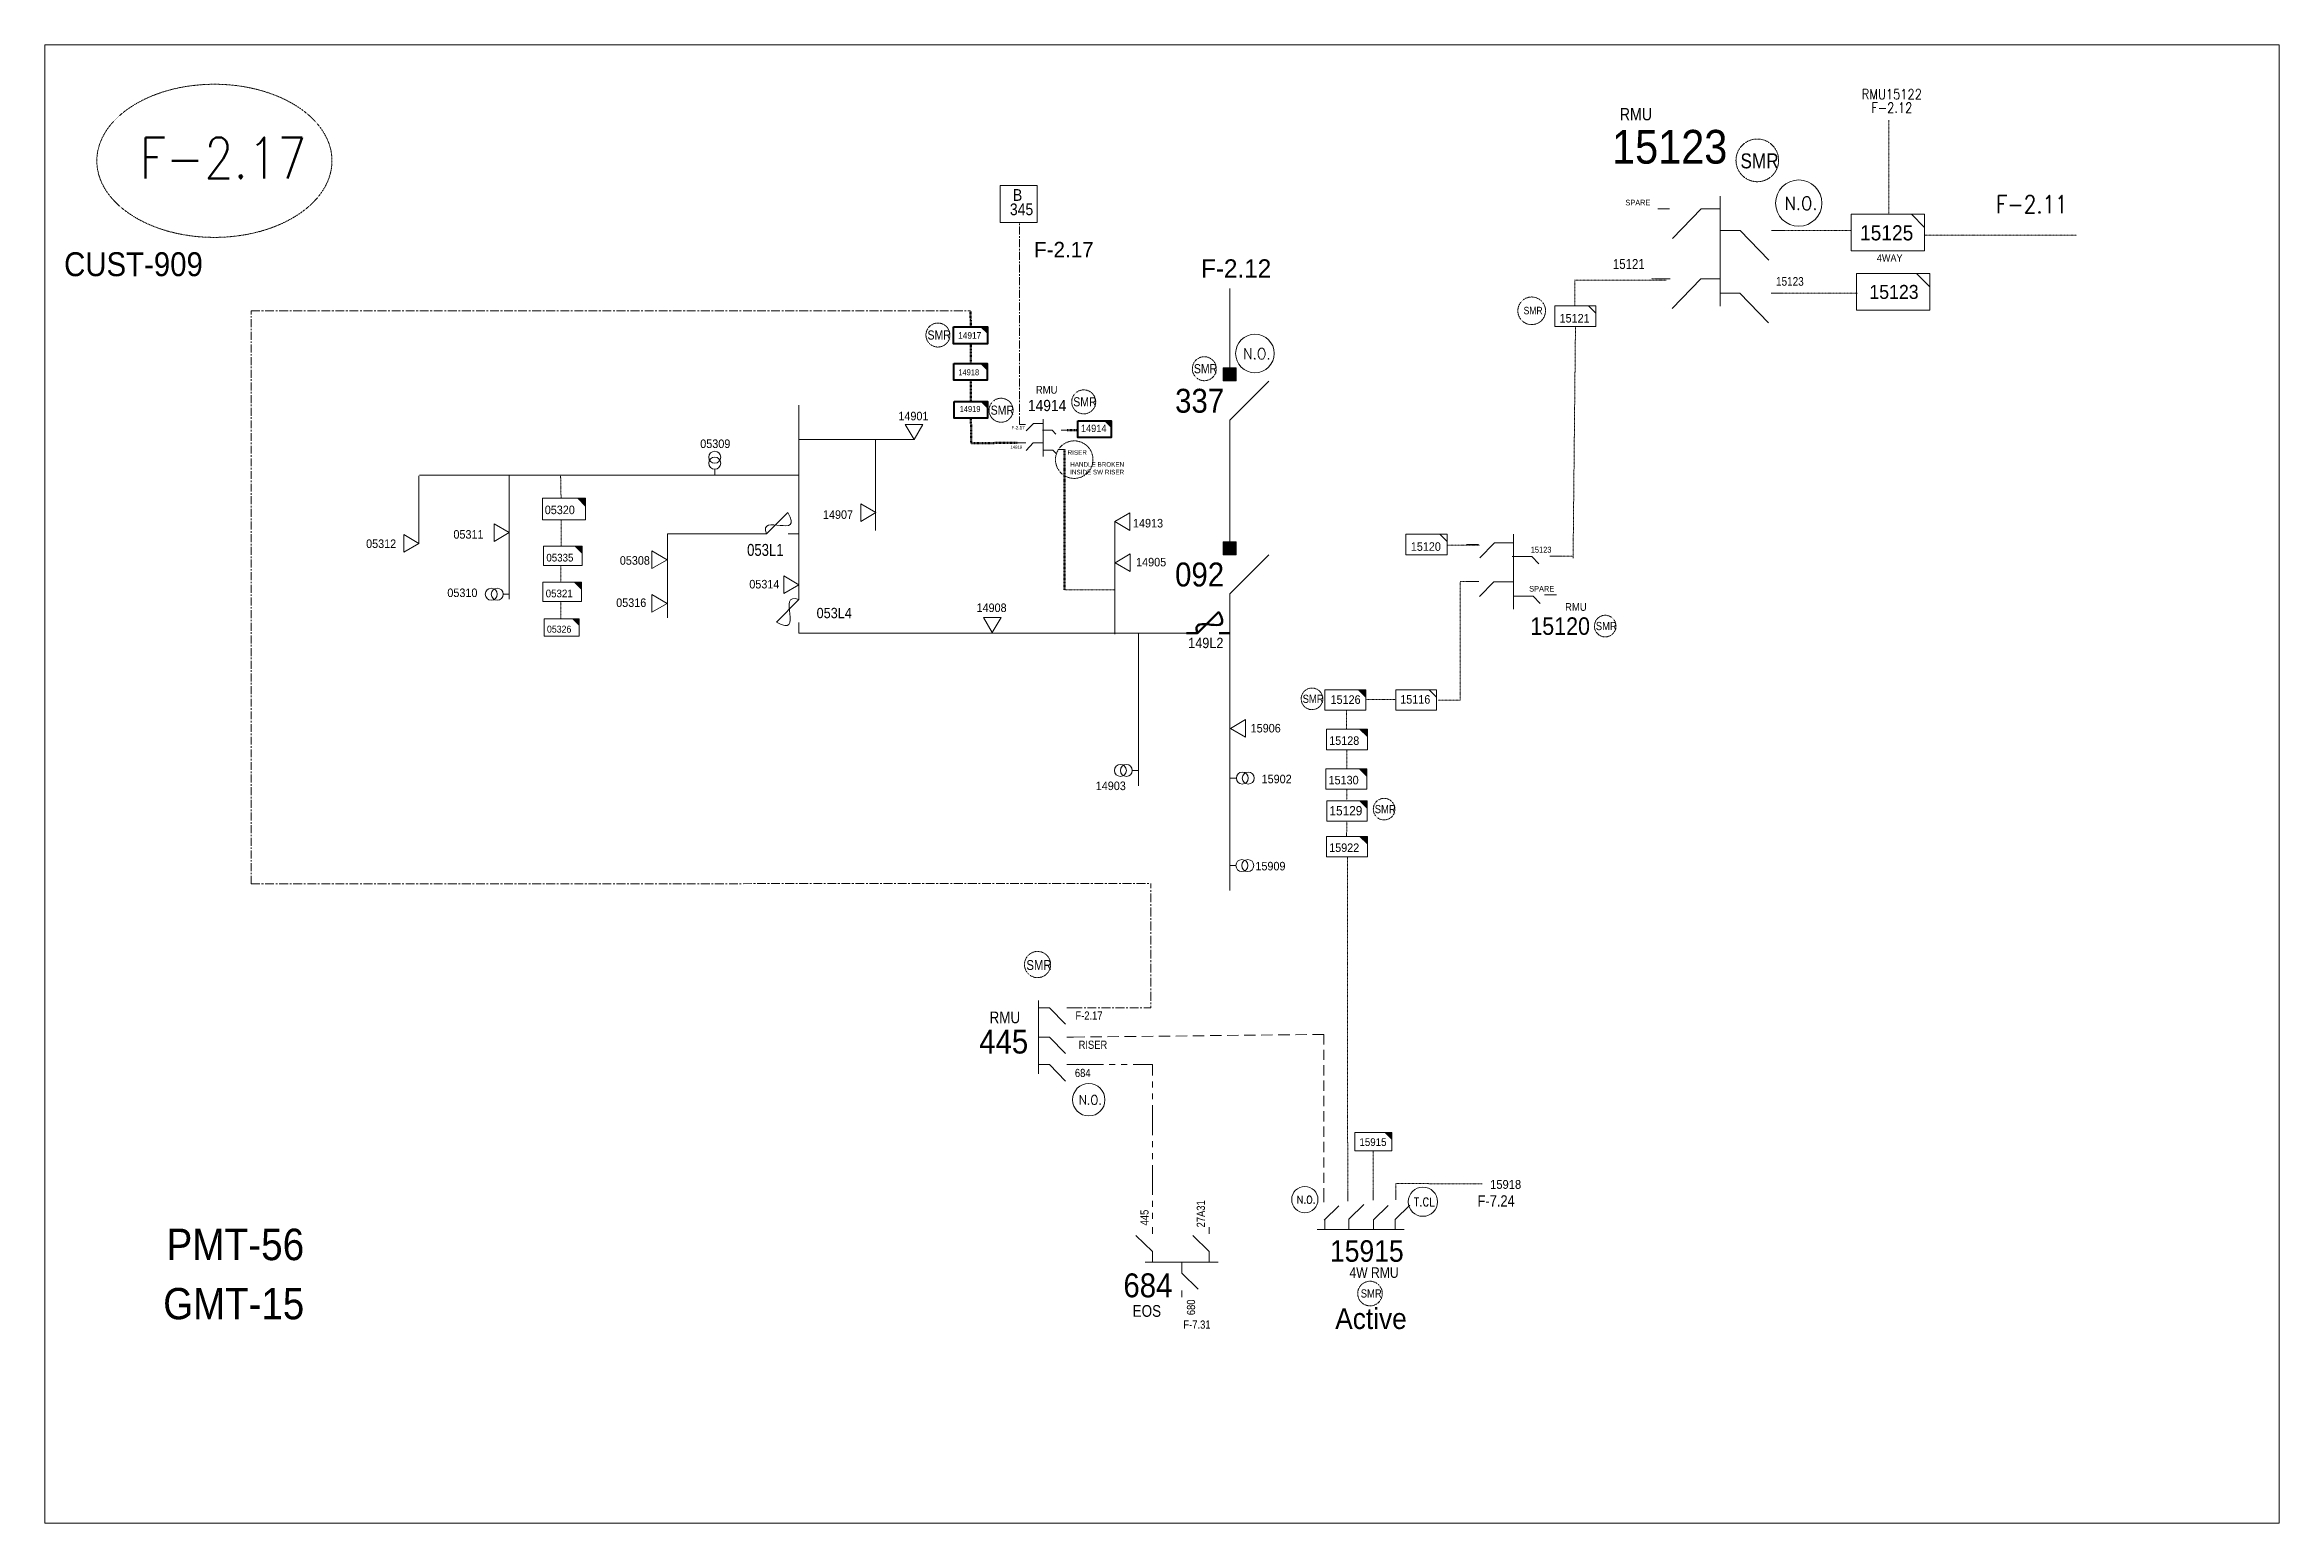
# Model space of a CAD drawing. Header units: metres. Extents: x 65984 to 144644, y -19036 to 23726.
# Drawn here: x 113786 to 114721, y 3798 to 4417 of the extents above; entities that cross this region are included whole.
import ezdxf
from ezdxf.enums import TextEntityAlignment as Align

# ---------------------------------------------------------------- set-up
doc = ezdxf.new("R2010")
doc.units = ezdxf.units.M
doc.header["$MEASUREMENT"] = 0
for name, pattern in [('( Center )', [2, 1.25, -0.25, 0.25, -0.25]), ('( Phantom )', [2.5, 1.25, -0.25, 0.25, -0.25, 0.25, -0.25]), ('DGN Style 3', [0.013877, 0, -0.013877]), ('HIDDEN2', [2381.25, 1587.5, -793.75])]:
    doc.linetypes.add(name, pattern=pattern)
doc.layers.get('0').update_dxf_attribs({"color": 95, "lineweight": 40})
for name, color, linetype, lineweight in [('ABS', 7, 'Continuous', 40), ('ABS NUMBER', 112, 'Continuous', 30), ('d_eos', 111, 'Continuous', 40), ('d_eos no', 121, 'Continuous', 40), ('d_fco', 5, 'Continuous', 40), ('d_fco text', 95, 'Continuous', 40), ('d_oh branch', 94, 'Continuous', 40), ('d_switch', 95, 'Continuous', 40), ('d_tf', 1, 'Continuous', 40), ('d_tf no', 6, 'Continuous', 40), ('d_tf_200', 1, 'Continuous', 40), ('d_ug cable', 95, 'Continuous', 40), ('d_ug main line', 95, 'Continuous', 40), ('d_unit sub', 7, 'Continuous', 40), ('FDR  1  05', 172, 'Continuous', 40), ('fedr no', 95, 'Continuous', 40), ('GRID STATION 01', 7, 'Continuous', 40), ('Level 37', 7, 'Continuous', 0), ('O H MAIN FEEDER', 4, 'Continuous', 100), ('SW N O', 114, 'Continuous', 30)]:
    doc.layers.add(name, color=color, linetype=linetype, lineweight=lineweight)
doc.styles.add('NASKHF', font='naskhf.shx', dxfattribs={"height": 8})
doc.styles.add('Style-Arial', font='arial.ttf')
doc.styles.add('Style-ENGINEERING', font='ENGINEERING.shx')
doc.styles.add('Style-msdefault', font='msdefault.shx')
doc.styles.add('Style-STANDARD', font='STANDARD.shx')

msp = doc.modelspace()

# ---------------------------------------------------------------- texts
at = {"layer": 'ABS NUMBER', "color": 7, "lineweight": 13, "style": 'Style-Arial', "width": 0.88}
for s, p in [('CUST-909', (113794.38, 4329.97)), ('092', (114259.17, 4200.18))]:
    msp.add_text(s, height=10, dxfattribs=at).set_placement(p, align=Align.TOP_LEFT)
at = {"layer": 'ABS NUMBER', "color": 2, "lineweight": 13, "style": 'Style-Arial', "width": 0.88}
for s, height, p in [('RMU', 3.234, (114200.91, 4274.05)), ('337', 10, (114259.17, 4272.85)), ('14914', 4.691, (114197.6, 4268.22)), ('RMU', 3.234, (114422.31, 4183.22)), ('15120', 7.311, (114407.75, 4177.25))]:
    msp.add_text(s, height=height, dxfattribs=at).set_placement(p, align=Align.TOP_LEFT)
at = {"layer": 'd_eos no', "color": 2, "linetype": 'Continuous', "lineweight": 13, "style": 'Style-Arial', "width": 0.88}
for s, height, p in [('15123', 14.107, (114441.96, 4381.15)), ('445', 10, (114177.21, 4004.8)), ('15915', 9.022, (114323.96, 3916.71))]:
    msp.add_text(s, height=height, dxfattribs=at).set_placement(p, align=Align.TOP_LEFT)
at = {"layer": 'd_eos no', "color": 7, "linetype": 'Continuous', "lineweight": 13, "style": 'Style-Arial', "width": 0.88}
for s, height, p in [('PMT-56', 13.183, (113837.21, 3921.55)), ('684', 10, (114237.54, 3902.83))]:
    msp.add_text(s, height=height, dxfattribs=at).set_placement(p, align=Align.TOP_LEFT)
at = {"layer": 'd_eos no', "color": 7, "linetype": 'Continuous', "lineweight": 13, "insert": (113835.85, 3896.73), "char_height": 13.088, "attachment_point": 1, "style": 'NASKHF'}
msp.add_mtext('\\fArial|b0|i0|c178178|p39;\\H1x;\\W0.88;GMT-15\\P', dxfattribs=at)
at = {"layer": 'd_fco text', "color": 171, "linetype": 'Continuous', "lineweight": 13, "style": 'Style-msdefault', "width": 0.82}
msp.add_text('053L1', height=5, rotation=0.03376, dxfattribs=at).set_placement((114080.12, 4207.96), align=Align.TOP_LEFT)
at = {"layer": 'd_fco text', "color": 7, "linetype": 'Continuous', "lineweight": 13, "char_height": 4.3253, "attachment_point": 3, "rotation": 360, "style": 'NASKHF'}
for s, insert in [('\\Fmsdefault;\\H1x;\\W0.916667;053L4', (114123.94, 4181.23)), ('\\Fmsdefault;\\H1x;\\W0.916667;149L2', (114279.38, 4168.71))]:
    msp.add_mtext(s, dxfattribs=dict(at, insert=insert))
at = {"layer": 'd_switch', "color": 1, "linetype": 'Continuous', "lineweight": 30, "ltscale": 1.315416, "style": 'Style-ENGINEERING', "width": 0.857143}
msp.add_text('SMR', height=6.259, rotation=0.00263, dxfattribs=at).set_placement((114495.69, 4371.33), align=Align.TOP_LEFT)
at = {"layer": 'd_switch', "color": 7, "linetype": 'Continuous', "lineweight": 13, "ltscale": 0.538224, "style": 'Style-ENGINEERING', "width": 0.857143}
for p in [(114458.02, 4351.93), (114417.76, 4190.4)]:
    msp.add_text('SPARE', height=2.36, dxfattribs=at).set_placement(p, align=Align.TOP_RIGHT)
at = {"layer": 'd_switch', "color": 2, "linetype": 'Continuous', "lineweight": 13, "style": 'Style-ENGINEERING', "width": 0.857143}
for s, height, p in [('15121', 4.163, (114442.34, 4327.15)), ('F-7.31', 3.43, (114262.63, 3883.14))]:
    msp.add_text(s, height=height, dxfattribs=at).set_placement(p, align=Align.TOP_LEFT)
at = {"layer": 'd_switch', "color": 74, "linetype": 'Continuous', "lineweight": 13, "style": 'Style-ENGINEERING', "width": 0.857143}
msp.add_text('15123', height=3.639, dxfattribs=at).set_placement((114510.55, 4319.6), align=Align.TOP_LEFT)
at = {"layer": 'd_switch', "color": 1, "linetype": 'Continuous', "lineweight": 30, "ltscale": 0.875966, "style": 'Style-ENGINEERING', "width": 0.857143}
msp.add_text('SMR', height=3.122, rotation=0.00263, dxfattribs=at).set_placement((114404.97, 4307.15), align=Align.TOP_LEFT)
at = {"layer": 'd_switch', "color": 1, "linetype": 'Continuous', "lineweight": 30, "ltscale": 0.9, "style": 'Style-ENGINEERING', "width": 0.857143}
for p in [(114155.6, 4297.28), (114267.04, 4283.19), (114182.02, 4265.83), (114216.58, 4269.33)]:
    msp.add_text('SMR', height=3.824, rotation=0.00263, dxfattribs=at).set_placement(p, align=Align.TOP_LEFT)
at = {"layer": 'd_switch', "color": 7, "linetype": 'Continuous', "lineweight": 13, "ltscale": 0.748911, "style": 'Style-ENGINEERING', "width": 0.857143}
msp.add_text('RISER', height=1.924, dxfattribs=at).set_placement((114214.21, 4247.16), align=Align.TOP_LEFT)
at = {"layer": 'd_switch', "color": 2, "linetype": 'Continuous', "lineweight": 13, "ltscale": 0.859121, "style": 'Style-ENGINEERING', "width": 0.857143}
msp.add_text('15123', height=2.504, dxfattribs=at).set_placement((114407.94, 4206.8), align=Align.TOP_LEFT)
at = {"layer": 'd_switch', "color": 1, "linetype": 'Continuous', "lineweight": 30, "ltscale": 0.81, "style": 'Style-ENGINEERING', "width": 0.857143}
for p in [(114435.18, 4175.34), (114312.52, 4144.9), (114342.69, 4098.75), (114336.83, 3896.15)]:
    msp.add_text('SMR', height=3.441, rotation=0.00263, dxfattribs=at).set_placement(p, align=Align.TOP_LEFT)
at = {"layer": 'd_switch', "color": 171, "linetype": 'Continuous', "lineweight": 13, "style": 'Style-ENGINEERING', "width": 0.857143}
msp.add_text('F-2.17', height=3.43, rotation=359.99963, dxfattribs=at).set_placement((114217.46, 4012.39), align=Align.TOP_LEFT)
msp.add_text('RISER', height=3.43, dxfattribs=at).set_placement((114230.79, 4000.19), align=Align.TOP_RIGHT)
msp.add_text('684', height=3.43, dxfattribs=at).set_placement((114217.25, 3988.39), align=Align.TOP_LEFT)
at = {"layer": 'd_switch', "color": 2, "linetype": 'Continuous', "lineweight": 13, "style": 'Style-ENGINEERING', "width": 0.857143}
msp.add_text('445', height=3.43, rotation=90, dxfattribs=at).set_placement((114244.62, 3922.91), align=Align.TOP_LEFT)
at = {"layer": 'd_switch', "color": 1, "linetype": 'Continuous', "lineweight": 13, "style": 'Style-ENGINEERING', "width": 0.857143}
for s, p in [('27A31', (114268.21, 3922.06)), ('680', (114264.1, 3885.36))]:
    msp.add_text(s, height=3.43, rotation=90, dxfattribs=at).set_placement(p, align=Align.TOP_LEFT)
at = {"layer": 'd_switch', "color": 55, "linetype": 'Continuous', "lineweight": 13, "ltscale": 0.722791, "style": 'Style-ENGINEERING', "width": 0.857143}
msp.add_text('F-7.24', height=4.699, rotation=359.99963, dxfattribs=at).set_placement((114385.69, 3935.51), align=Align.TOP_LEFT)
at = {"layer": 'd_switch', "color": 1, "linetype": 'Continuous', "lineweight": 13, "ltscale": 0.748911, "insert": (114215.28, 4242.19), "char_height": 1.9243, "attachment_point": 1, "style": 'NASKHF'}
msp.add_mtext('\\FENGINEERING;\\H1x;\\W0.857143;HANDLE BROKEN\\PINSIDE SW RISER', dxfattribs=at)
at = {"layer": 'd_switch', "color": 1, "linetype": 'Continuous', "lineweight": 30, "ltscale": 0.9, "insert": (114196.95, 4033.9), "char_height": 4.142, "attachment_point": 1, "rotation": 0.00263, "style": 'NASKHF'}
msp.add_mtext('\\FENGINEERING;\\H1x;\\W0.857143;SMR', dxfattribs=at)
at = {"layer": 'd_tf no', "color": 9, "linetype": 'DGN Style 3', "lineweight": 13, "style": 'Style-msdefault', "width": 0.945946}
for s, height, p in [('15125', 6.336, (114545.7, 4341.28)), ('4WAY', 2.997, (114552.75, 4329.07))]:
    msp.add_text(s, height=height, dxfattribs=at).set_placement(p, align=Align.TOP_LEFT)
at = {"layer": 'd_tf no', "color": 171, "linetype": 'DGN Style 3', "lineweight": 13, "style": 'Style-msdefault', "width": 0.945946}
for s, height, p in [('15123', 5.853, (114549.62, 4316.31)), ('15120', 3.577, (114357.77, 4208.66)), ('15116', 3.577, (114353.36, 4144.71)), ('15906', 3.577, (114290.78, 4132.68)), ('15128', 3.577, (114323.62, 4127.48)), ('15902', 3.577, (114295.36, 4111.43)), ('15130', 3.577, (114323.37, 4110.96)), ('15922', 3.577, (114323.62, 4082.68)), ('15909', 3.577, (114292.76, 4074.98)), ('15915', 3.219, (114336.28, 3959.37))]:
    msp.add_text(s, height=height, dxfattribs=at).set_placement(p, align=Align.TOP_LEFT)
at = {"layer": 'd_tf no', "color": 2, "linetype": 'DGN Style 3', "lineweight": 13, "style": 'Style-msdefault', "width": 0.945946}
for s, height, p in [('15121', 3.577, (114420.01, 4304.16)), ('15126', 3.577, (114324.19, 4144.64)), ('15129', 3.908, (114323.75, 4098.32))]:
    msp.add_text(s, height=height, dxfattribs=at).set_placement(p, align=Align.TOP_LEFT)
at = {"layer": 'd_tf no', "color": 2, "linetype": 'Continuous', "lineweight": 40, "style": 'Style-msdefault', "width": 0.945946}
for s, height, p in [('14917', 2.749, (114168.41, 4296.55)), ('14919', 2.474, (114169.05, 4265.66)), ('14914', 3.055, (114219.74, 4257.83))]:
    msp.add_text(s, height=height, dxfattribs=at).set_placement(p, align=Align.TOP_LEFT)
at = {"layer": 'd_tf no', "color": 171, "linetype": 'Continuous', "lineweight": 40, "style": 'Style-msdefault', "width": 0.945946}
msp.add_text('14918', height=2.474, dxfattribs=at).set_placement((114168.5, 4280.99), align=Align.TOP_LEFT)
at = {"layer": 'd_tf no', "color": 171, "linetype": 'Continuous', "lineweight": 13, "style": 'Style-msdefault', "width": 0.945946}
msp.add_text('14901', height=3.577, dxfattribs=at).set_placement((114143.4, 4259.68))
for s, height, p in [('05309', 3.577, (114060.52, 4251.67)), ('05320', 3.577, (113995.47, 4224)), ('14907', 3.577, (114111.85, 4222.03)), ('05312', 3.577, (113920.73, 4209.85)), ('05311', 3.577, (113957.26, 4213.75)), ('05335', 3.219, (113996.14, 4203.83)), ('05321', 3.219, (113995.86, 4188.85)), ('14908', 3.577, (114176.1, 4183.05)), ('14903', 3.577, (114225.97, 4108.57))]:
    msp.add_text(s, height=height, dxfattribs=at).set_placement(p, align=Align.TOP_LEFT)
at = {"layer": 'd_tf no', "color": 7, "linetype": 'Continuous', "lineweight": 40, "style": 'Style-msdefault', "width": 0.945946}
msp.add_text('14919', height=1.277, dxfattribs=at).set_placement((114190.29, 4249.11), align=Align.TOP_LEFT)
at = {"layer": 'd_tf no', "color": 171, "linetype": 'Continuous', "lineweight": 13, "style": 'Style-msdefault', "width": 0.945946}
for s, p in [('14913', (114254.13, 4218.43)), ('05308', (114039.45, 4202.84)), ('14905', (114255.44, 4202.15)), ('05310', (113967.3, 4189.32)), ('05314', (114093.62, 4192.92)), ('05316', (114037.94, 4185.18))]:
    msp.add_text(s, height=3.577, dxfattribs=at).set_placement(p, align=Align.TOP_RIGHT)
at = {"layer": 'd_tf no', "color": 7, "linetype": 'DGN Style 3', "lineweight": 13, "style": 'Style-msdefault', "width": 0.945946}
msp.add_text('15918', height=3.7, dxfattribs=at).set_placement((114390.94, 3941.89), align=Align.TOP_LEFT)
at = {"layer": 'd_tf no', "color": 171, "linetype": 'Continuous', "lineweight": 13, "insert": (113996.4, 4173.76), "char_height": 2.8972, "attachment_point": 1, "style": 'NASKHF'}
msp.add_mtext('\\Fmsdefault;\\H1x;\\W0.945946;05326\\P', dxfattribs=at)
at = {"layer": 'd_tf no', "color": 121, "linetype": 'Continuous', "lineweight": 40, "insert": (114326.15, 3888.26), "char_height": 8.6917, "attachment_point": 1, "style": 'NASKHF'}
msp.add_mtext('\\Fmsdefault;\\H1x;\\W0.945946;Active\\P', dxfattribs=at)
at = {"layer": 'fedr no', "color": 6, "linetype": 'Continuous', "lineweight": 13, "style": 'Style-STANDARD', "width": 0.909091}
msp.add_text('F-2.17', height=17.249, dxfattribs=at).set_placement((113860.95, 4369.4), align=Align.MIDDLE_CENTER)
at = {"layer": 'fedr no', "color": 55, "linetype": 'Continuous', "lineweight": 13, "style": 'Style-STANDARD', "width": 0.909091}
msp.add_text('F-2.11', height=7.384, dxfattribs=at).set_placement((114617.59, 4350.04), align=Align.MIDDLE_CENTER)
at = {"layer": 'fedr no', "color": 55, "linetype": 'Continuous', "lineweight": 13, "insert": (114559.03, 4393.27), "char_height": 4.2427, "attachment_point": 5, "line_spacing_factor": 0.8, "style": 'Style-STANDARD'}
msp.add_mtext('\\H1x;\\W0.909091;RMU15122\\PF-2.12', dxfattribs=at)
at = {"layer": 'GRID STATION 01', "color": 171, "linetype": 'Continuous', "lineweight": 13, "style": 'Style-msdefault', "width": 0.888889}
for s, height, p in [('B', 4.91, (114195.23, 4356.39)), ('345', 4.911, (114199.81, 4350.38))]:
    msp.add_text(s, height=height, rotation=359.99932, dxfattribs=at).set_placement(p, align=Align.TOP_RIGHT)
at = {"layer": 'GRID STATION 01', "color": 7, "linetype": 'Continuous', "lineweight": 13, "style": 'Style-msdefault'}
for height, p in [(6.46, (114225.11, 4334.32)), (1.382, (114196.25, 4257.29))]:
    msp.add_text('F-2.17', height=height, rotation=359.99932, dxfattribs=at).set_placement(p, align=Align.TOP_RIGHT)
at = {"layer": 'GRID STATION 01', "color": 55, "linetype": 'Continuous', "lineweight": 13, "style": 'Style-msdefault'}
msp.add_text('F-2.12', height=7.602, rotation=359.99932, dxfattribs=at).set_placement((114299.38, 4327.01), align=Align.TOP_RIGHT)
at = {"layer": 'Level 37', "color": 2, "linetype": 'Continuous', "lineweight": 13, "ltscale": 0.724281, "style": 'Style-msdefault', "width": 0.86}
msp.add_text('RMU', height=5.172, rotation=0.00037, dxfattribs=at).set_placement((114458.72, 4390.33), align=Align.TOP_RIGHT)
at = {"layer": 'Level 37', "color": 2, "linetype": 'Continuous', "lineweight": 13, "style": 'Style-msdefault', "width": 0.86}
for s, height, p in [('RMU', 4.9, (114194.36, 4012.37)), ('4W RMU', 4.41, (114352.68, 3905.37))]:
    msp.add_text(s, height=height, rotation=0.00037, dxfattribs=at).set_placement(p, align=Align.TOP_RIGHT)
at = {"layer": 'Level 37', "color": 7, "linetype": 'Continuous', "lineweight": 13, "style": 'Style-msdefault', "width": 0.86}
msp.add_text('EOS', height=4.9, rotation=0.00037, dxfattribs=at).set_placement((114253.31, 3889.57), align=Align.TOP_RIGHT)

# ---------------------------------------------------------------- blocks, each defined once
blk = doc.blocks.new('TFU_126')
at = {"layer": 'd_tf_200', "color": 171, "linetype": 'Continuous', "lineweight": 13}
blk.add_line((0, 10), (0, 0), dxfattribs=at)
for centre in [(0, 30), (0, 20)]:
    blk.add_circle(centre, 10, dxfattribs=at)
blk = doc.blocks.new('ABS2_1_1')
at = {"color": 0, "linetype": 'ByBlock', "lineweight": -2, "ltscale": 500}
for q in [(-29900, 43500), (0, 0)]:
    blk.add_line((0, 13600), q, dxfattribs=at)
at = {"color": 0, "linetype": 'ByBlock', "lineweight": -2, "ltscale": 500, "flags": 128}
for points in [[(5000, 43600), (-5000, 43600), (-5000, 53600), (5000, 53600)], [(3791, 49653), (3791, 49653), (3791, 49653)]]:
    blk.add_lwpolyline(points, close=True, dxfattribs=at)
at = {"color": 0, "linetype": 'ByBlock', "lineweight": -2, "ltscale": 500}
for points in [[(5000, 43600), (-5000, 43600), (5000, 53600), (-5000, 53600)], [(3791, 49653), (3791, 49653), (3791, 49653)]]:
    blk.add_solid(points, dxfattribs=at)
blk = doc.blocks.new('TF_8')
at = {"color": 0, "linetype": 'ByBlock', "lineweight": -2}
blk.add_line((6.3, 4.95), (9.9, 1.35), dxfattribs=at)
blk.add_3dface([(-10.1, 4.95), (9.9, 4.95), (9.9, -5.05), (-10.1, -5.05)], dxfattribs=at)
blk = doc.blocks.new('exist.us-1000kva')
at = {"color": 0, "linetype": 'ByBlock', "lineweight": -2, "flags": 128}
blk.add_lwpolyline([(40, 12.9), (32.8, 20), (40, 20)], close=True, dxfattribs=at)
at = {"color": 0, "linetype": 'ByBlock', "lineweight": -2, "extrusion": (0, 0, -1)}
blk.add_solid([(-40, 12.9), (-32.8, 20), (-40, 20)], dxfattribs=at)
at = {"color": 0, "linetype": 'ByBlock', "lineweight": -2, "xscale": 2, "yscale": 2}
blk.add_blockref('TF_8', (20.2, 10.1), dxfattribs=at)
blk = doc.blocks.new('FUSE01')
at = {"color": 0, "linetype": 'ByBlock', "lineweight": -2}
blk.add_line((0, -17.15), (0, -22.55), dxfattribs=at)
at = {"color": 0, "linetype": 'ByBlock', "lineweight": -2, "flags": 128}
blk.add_lwpolyline([(0, 0.05), (0, -5.75), (-11.2, -16.95)], dxfattribs=at)
at = {"color": 0, "linetype": 'ByBlock', "lineweight": -2}
blk.add_open_spline([(-11.2, -16.95), (3.4, -25.35), (-11.6, -1.35), (0, -5.75)], degree=3, dxfattribs=at)
blk = doc.blocks.new('TRA1_1063')
at = {"layer": 'd_tf', "color": 171, "linetype": 'Continuous', "lineweight": 13, "ltscale": 0.00031041, "flags": 128}
blk.add_lwpolyline([(10, -17), (0, 0), (-10, -17)], close=True, dxfattribs=at)
blk = doc.blocks.new('TRA1_1062')
at = {"layer": 'd_tf', "color": 171, "linetype": 'Continuous', "lineweight": 13, "ltscale": 0.00031041, "xscale": 1.000046566207833, "yscale": 1.000046566207833, "zscale": 1.000046566207833, "rotation": 180}
blk.add_blockref('TRA1_1063', (0, 0), dxfattribs=at)
blk = doc.blocks.new('TRA1_1065')
at = {"layer": 'd_tf', "color": 171, "linetype": 'Continuous', "lineweight": 13, "ltscale": 0.000310284, "flags": 128}
blk.add_lwpolyline([(10, -17), (0, 0), (-10, -17)], close=True, dxfattribs=at)
blk = doc.blocks.new('TRA1_1064')
at = {"layer": 'd_tf', "color": 171, "linetype": 'Continuous', "lineweight": 13, "ltscale": 0.000310284, "xscale": 1.000046566207834, "yscale": 1.000046566207834, "zscale": 1.000046566207834, "rotation": 180}
blk.add_blockref('TRA1_1065', (0, 0), dxfattribs=at)
blk = doc.blocks.new('TRA1_1067')
at = {"layer": 'd_tf', "color": 171, "linetype": 'Continuous', "lineweight": 13, "ltscale": 0.00031041, "extrusion": (0, 0, -1), "flags": 128}
blk.add_lwpolyline([(-10, -17), (0, 0), (10, -17)], close=True, dxfattribs=at)
blk = doc.blocks.new('TRA1_1066')
at = {"layer": 'd_tf', "color": 171, "linetype": 'Continuous', "lineweight": 13, "ltscale": 0.00031041, "xscale": 1.000046566207833, "yscale": 1.000046566207833, "zscale": 1.000046566207833, "rotation": 180}
blk.add_blockref('TRA1_1067', (0, 0), dxfattribs=at)
blk = doc.blocks.new('*U3634')
at = {"layer": 'd_eos', "color": 2, "linetype": 'Continuous', "lineweight": 13}
for p, q in [((-13.6, 11.3), (-18.6, 11.3)), ((-7, 12), (-13, 5.8)), ((1.2, 12), (-7, 12)), ((0.5, 6.3), (8.7, 6.3)), ((1.1, -15.7), (1.1, 15.7)), ((8.7, 6.3), (11.7, 3.2)), ((16.3, 6.4), (21.3, 6.4)), ((-7.1, -4.3), (-13.1, -10.5)), ((1.1, -4.3), (-7.1, -4.3)), ((1.1, -10.3), (9.3, -10.3)), ((9.3, -10.3), (12.3, -13.4)), ((14.1, -9.8), (19, -9.8))]:
    blk.add_line(p, q, dxfattribs=at)
at = {"layer": 'd_ug cable', "color": 2, "linetype": 'Continuous', "lineweight": 13}
blk.add_line((-21.3, -4.2), (-13.3, -4.2), dxfattribs=at)
blk = doc.blocks.new('*U893')
at = {"layer": 'SW N O', "color": 3, "lineweight": 13}
blk.add_circle((0, 0), 16.8, dxfattribs=at)
at = {"layer": 'SW N O', "color": 3, "lineweight": 13, "style": 'Style-STANDARD'}
blk.add_text('N.O.', height=9.6, dxfattribs=at).set_placement((1.7, -0.2), align=Align.MIDDLE_CENTER)
blk = doc.blocks.new('*U1280')
at = {"layer": 'SW N O', "color": 1, "lineweight": 13}
blk.add_circle((0, 0), 16.8, dxfattribs=at)
at = {"layer": 'SW N O', "color": 1, "lineweight": 13, "style": 'Style-STANDARD'}
blk.add_text('T.CL', height=9.6, dxfattribs=at).set_placement((1.7, -0.2), align=Align.MIDDLE_CENTER)

# ---------------------------------------------------------------- linework, layer by layer
at = {"layer": 'd_eos', "color": 7, "linetype": 'Continuous', "lineweight": 13, "ltscale": 1.126034}
for p, q in [((114466.05, 4348.07), (114461.07, 4348.07)), ((114508.71, 4339.07), (114513.7, 4339.07)), ((114465.84, 4318.84), (114460.86, 4318.84)), ((114487.26, 4312.87), (114495.46, 4312.87)), ((114508.59, 4312.87), (114513.57, 4312.87)), ((114386.03, 4207.71), (114381.05, 4207.71)), ((114408.41, 4202.68), (114411.4, 4199.6)), ((114415.97, 4202.82), (114420.96, 4202.82)), ((114386.17, 4192.19), (114381.19, 4192.19)), ((114413.73, 4186.62), (114418.72, 4186.62))]:
    msp.add_line(p, q, dxfattribs=at)
at = {"layer": 'd_eos', "color": 2, "linetype": 'Continuous', "lineweight": 13, "ltscale": 1.126034}
for p, q in [((114479.18, 4348.07), (114467.19, 4335.72)), ((114487.38, 4348.07), (114479.18, 4348.07)), ((114487.26, 4307.47), (114487.26, 4353.46)), ((114487.38, 4339.07), (114495.58, 4339.07)), ((114495.58, 4339.07), (114507.57, 4326.72)), ((114479.06, 4318.85), (114467.07, 4306.5)), ((114487.26, 4318.84), (114479.06, 4318.84)), ((114495.46, 4312.87), (114507.45, 4300.52)), ((114392.67, 4208.35), (114386.67, 4202.18)), ((114400.87, 4208.36), (114392.67, 4208.36)), ((114400.75, 4180.72), (114400.75, 4212.08)), ((114400.21, 4202.68), (114408.41, 4202.68)), ((114392.54, 4192.09), (114386.55, 4185.91)), ((114400.75, 4192.09), (114392.54, 4192.09)), ((114400.75, 4186.12), (114408.95, 4186.12)), ((114408.95, 4186.12), (114411.94, 4183.03))]:
    msp.add_line(p, q, dxfattribs=at)
at = {"layer": 'd_eos', "color": 2, "linetype": 'Continuous', "lineweight": 13, "ltscale": 0.625574}
for p, q in [((114202.04, 4016.96), (114202.04, 3986.36)), ((114202.04, 4013.96), (114206.59, 4013.96)), ((114206.59, 4013.95), (114213.25, 4007.09)), ((114213.89, 4013.96), (114216.65, 4013.96)), ((114202.04, 4001.66), (114206.59, 4001.66)), ((114206.59, 4001.66), (114213.25, 3994.79)), ((114213.89, 4001.66), (114216.66, 4001.66)), ((114202.03, 3990.15), (114206.59, 3990.15)), ((114206.59, 3990.15), (114213.25, 3983.29)), ((114213.89, 3990.15), (114216.65, 3990.15))]:
    msp.add_line(p, q, dxfattribs=at)
at = {"layer": 'd_eos', "color": 2, "linetype": 'Continuous', "lineweight": 13, "ltscale": 0.563017}
for p, q in [((114321.4, 3932.57), (114321.4, 3936.67)), ((114331.37, 3933.09), (114331.37, 3937.19)), ((114341.98, 3933.5), (114341.98, 3937.6)), ((114351.46, 3933.65), (114351.47, 3937.75)), ((114321.51, 3925.04), (114327.69, 3931.04)), ((114331.98, 3925.72), (114338.16, 3931.71)), ((114342.16, 3925.28), (114348.34, 3931.28)), ((114351.22, 3925.39), (114357.4, 3931.38)), ((114318.55, 3921.24), (114355.05, 3921.24)), ((114321.74, 3921.07), (114321.74, 3925.17)), ((114331.9, 3921.49), (114331.9, 3925.59)), ((114342.1, 3921.29), (114342.1, 3925.39)), ((114351.23, 3921.45), (114351.23, 3925.55))]:
    msp.add_line(p, q, dxfattribs=at)
at = {"layer": 'd_eos', "color": 7, "linetype": 'Continuous', "lineweight": 13, "ltscale": 0.625574}
for p, q in [((114249.65, 3912.05), (114242.78, 3918.71)), ((114249.65, 3919.34), (114249.65, 3922.11)), ((114273.45, 3912.05), (114266.59, 3918.71)), ((114273.45, 3919.34), (114273.45, 3922.11)), ((114249.65, 3907.49), (114249.65, 3912.05)), ((114273.45, 3907.49), (114273.45, 3912.05)), ((114246.65, 3907.49), (114277.24, 3907.49)), ((114261.94, 3907.49), (114261.95, 3902.94)), ((114261.95, 3902.94), (114268.81, 3896.28)), ((114261.95, 3895.64), (114261.95, 3892.87))]:
    msp.add_line(p, q, dxfattribs=at)
at = {"layer": 'd_oh branch', "color": 171, "linetype": 'Continuous', "lineweight": 13}
for p, q in [((114101.73, 4265.96), (114101.73, 4186.72)), ((114102, 4251.69), (114149.99, 4251.69)), ((114133.87, 4251.56), (114133.87, 4213.52)), ((113942.83, 4236.51), (113942.83, 4208.19)), ((113943.04, 4236.75), (114101.73, 4236.75)), ((113980.63, 4236.45), (113980.63, 4184.93)), ((114233.96, 4170.27), (114233.96, 4217.38)), ((114046.77, 4212.15), (114084.06, 4212.15)), ((114046.77, 4212.15), (114046.77, 4177.1)), ((114101.73, 4170.61), (114268.53, 4170.61)), ((114243.85, 4170.61), (114243.85, 4106.74))]:
    msp.add_line(p, q, dxfattribs=at)
at = {"layer": 'd_ug cable', "color": 9, "linetype": 'DGN Style 3', "lineweight": 13}
for p, q in [((114557.82, 4385.23), (114557.82, 4346.03)), ((114636.32, 4337.18), (114572.7, 4337.18))]:
    msp.add_line(p, q, dxfattribs=at)
at = {"layer": 'd_ug cable', "color": 171, "linetype": 'DGN Style 3', "lineweight": 13}
for p, q in [((114458.4, 4318.84), (114466.37, 4318.84)), ((114002.11, 4236.52), (114002.29, 4227.2)), ((114002.33, 4217.98), (114002.33, 4207)), ((114002.24, 4198.9), (114002.24, 4192.02)), ((114233.96, 4188.8), (114212.9, 4188.83)), ((114378.45, 4142.65), (114378.39, 4192.19)), ((114378.39, 4192.19), (114386.36, 4192.19)), ((114002.24, 4183.92), (114002.24, 4176.61)), ((114351.5, 4142.93), (114338.74, 4142.93)), ((114378.45, 4142.65), (114369.06, 4142.58)), ((114330.83, 4138.37), (114330.87, 4130.44)), ((114331.04, 4121.9), (114331.05, 4113.9)), ((114331.04, 4105.1), (114331.01, 4100.86)), ((114330.97, 4092.17), (114330.93, 4085.61)), ((114331.3, 4076.81), (114331.37, 3936.4)), ((114342.09, 3954.03), (114341.99, 3937.28))]:
    msp.add_line(p, q, dxfattribs=at)
at = {"layer": 'd_ug cable', "color": 171, "linetype": 'DGN Style 3', "lineweight": 100}
for p, q in [((114173.63, 4305.51), (114173.66, 4298.77)), ((114173.69, 4291.72), (114173.73, 4283.46)), ((114173.76, 4267.48), (114173.74, 4276.48)), ((114173.8, 4250.14), (114173.78, 4260.51)), ((114218.5, 4255.56), (114214.04, 4255.55)), ((114193.07, 4250.23), (114173.8, 4250.14)), ((114212.92, 4247.45), (114212.9, 4188.83))]:
    msp.add_line(p, q, dxfattribs=at)
at = {"layer": 'd_ug cable', "color": 171, "linetype": 'HIDDEN2', "lineweight": 13, "ltscale": 0.003}
msp.add_line((114321.4, 4002.81), (114216.3, 4001.66), dxfattribs=at)
at = {"layer": 'd_ug cable', "color": 171, "linetype": 'HIDDEN2', "lineweight": 13, "ltscale": 0.0027}
msp.add_line((114321.4, 4002.81), (114321.4, 3934.29), dxfattribs=at)
at = {"layer": 'd_ug cable', "color": 9, "linetype": 'DGN Style 3', "lineweight": 13, "flags": 128}
msp.add_lwpolyline([(114541.99, 4339.05), (114508.7, 4339.07)], dxfattribs=at)
at = {"layer": 'd_ug cable', "color": 171, "linetype": 'DGN Style 3', "lineweight": 13, "flags": 128}
for points in [[(114464.58, 4318.33), (114426.3, 4318.36)], [(114426.41, 4307.55), (114426.42, 4317.85)], [(114544.68, 4312.89), (114509.23, 4312.91)], [(114425.66, 4202.07), (114426.66, 4298.93)], [(114386.55, 4207.5), (114372.98, 4207.5)], [(114425.68, 4202.81), (114416.44, 4202.82)]]:
    msp.add_lwpolyline(points, dxfattribs=at)
at = {"layer": 'd_ug cable', "color": 11, "linetype": 'DGN Style 3', "lineweight": 13, "flags": 128}
for points in [[(114351.47, 3940.41), (114387.63, 3940.29), (114387.63, 3940.29)], [(114351.47, 3937.09), (114351.47, 3940.41), (114351.47, 3940.41)]]:
    msp.add_lwpolyline(points, dxfattribs=at)
at = {"layer": 'd_ug cable', "color": 2, "linetype": 'DGN Style 3', "lineweight": 13}
for centre, radius in [((114502.73, 4368.41), 8.92), ((114408.34, 4305.48), 5.79), ((114159.95, 4295.34), 5.02), ((114271.39, 4281.26), 5.02), ((114220.94, 4267.39), 5.02), ((114186.37, 4263.89), 5.02), ((114439.1, 4173.6), 4.52), ((114316.44, 4143.16), 4.52), ((114346.61, 4097.01), 4.52), ((114201.63, 4032.02), 5.48), ((114340.7, 3894.39), 5.15)]:
    msp.add_circle(centre, radius, dxfattribs=at)
at = {"layer": 'd_ug cable', "color": 1, "linetype": 'DGN Style 3', "lineweight": 13}
msp.add_circle((114216.97, 4243.23), 7.85, dxfattribs=at)
at = {"layer": 'd_ug main line', "color": 171, "linetype": '( Center )', "lineweight": 13, "ltscale": 2.646, "flags": 128}
for points in [[(114194.08, 4257.99), (114194.07, 4342.35)], [(113872.63, 4065.81), (113872.63, 4305.48)]]:
    msp.add_lwpolyline(points, dxfattribs=at)
at = {"layer": 'd_ug main line', "color": 171, "linetype": '( Center )', "lineweight": 13, "ltscale": 2.94, "flags": 128}
for points in [[(113872.63, 4305.48), (114173.63, 4305.51)], [(113872.63, 4065.81), (114249, 4065.89)], [(114216.65, 4013.96), (114249, 4013.96), (114249, 4065.89)]]:
    msp.add_lwpolyline(points, dxfattribs=at)
at = {"layer": 'd_ug main line', "color": 171, "linetype": '( Phantom )', "lineweight": 13, "ltscale": 10, "flags": 128}
msp.add_lwpolyline([(114216.65, 3990.15), (114249.65, 3990.15), (114249.65, 3924.27)], dxfattribs=at)
at = {"layer": 'fedr no', "color": 82, "linetype": 'DGN Style 3', "lineweight": 13, "true_color": 0x1dc70e}
msp.add_ellipse((113857.27, 4368.22), major_axis=(49.18, 0), ratio=0.651175, dxfattribs=at)
at = {"layer": 'GRID STATION 01', "color": 171, "lineweight": 13, "ltscale": 0.379284, "flags": 128}
msp.add_lwpolyline([(114186.04, 4342.48), (114186.04, 4357.96), (114201.53, 4357.96), (114201.53, 4342.48)], close=True, dxfattribs=at)
at = {"layer": 'O H MAIN FEEDER', "color": 7, "lineweight": 13, "ltscale": 30}
msp.add_line((114282.04, 4314.84), (114282.04, 4280.43), dxfattribs=at)
at = {"layer": 'O H MAIN FEEDER', "color": 171, "lineweight": 13, "ltscale": 30}
for p, q in [((114282.04, 4253.66), (114282.04, 4208.06)), ((114282.04, 4180.5), (114282.04, 4078.48)), ((114282.04, 4165.23), (114282.04, 4063))]:
    msp.add_line(p, q, dxfattribs=at)
at = {"layer": 'O H MAIN FEEDER', "color": 140, "linetype": 'Continuous', "lineweight": 13, "flags": 128}
msp.add_lwpolyline([(113786.27, 4416.8), (114721.1, 4416.8), (114721.1, 3798.29), (113786.27, 3798.29)], close=True, dxfattribs=at)

# ---------------------------------------------------------------- block references
at = {"layer": 'ABS', "color": 2, "linetype": 'Continuous', "lineweight": 13, "ltscale": 0.812883, "xscale": 0.0005446322480400587, "yscale": -0.0005446322480400591, "zscale": 0.000360672857092237, "rotation": 180.0000000000002}
msp.add_blockref('ABS2_1_1', (114282.04, 4252.38), dxfattribs=at)
at = {"layer": 'ABS', "color": 7, "linetype": 'Continuous', "lineweight": 13, "ltscale": 0.812883, "xscale": 0.0005446322480400587, "yscale": -0.0005446322480400591, "zscale": 0.000360672857092237, "rotation": 180.0000000000002}
msp.add_blockref('ABS2_1_1', (114282.04, 4179.71), dxfattribs=at)
at = {"layer": 'd_eos', "color": 2, "linetype": 'Continuous', "lineweight": 13, "xscale": 0.4999999999999628, "yscale": 0.4999999999999628, "zscale": 0.4999999999999628}
msp.add_blockref('*U3634', (114203.39, 4252.34), dxfattribs=at)
at = {"layer": 'd_fco', "color": 171, "linetype": 'Continuous', "lineweight": 13, "xscale": 0.8, "yscale": -0.8000000000000002, "zscale": 0.1205302691593963, "rotation": 270.0000849144932}
msp.add_blockref('FUSE01', (114083.62, 4212.15), dxfattribs=at)
at = {"layer": 'd_fco', "color": 7, "linetype": 'Continuous', "lineweight": 13, "xscale": 0.8364540426468796, "yscale": 0.8364540426468796, "zscale": 0.4182270213234398}
msp.add_blockref('FUSE01', (114101.73, 4189.47), dxfattribs=at)
at = {"layer": 'd_fco', "color": 7, "linetype": 'Continuous', "lineweight": 100, "xscale": 0.8, "yscale": -0.8000000000000002, "zscale": 0.1205302691593963, "rotation": 270.0000849144932}
msp.add_blockref('FUSE01', (114263.93, 4170.61), dxfattribs=at)
at = {"layer": 'd_tf', "color": 171, "linetype": 'Continuous', "lineweight": 13, "ltscale": 0.00031041, "extrusion": (0, 0, -1)}
for name, p, xscale, yscale, zscale, rotation in [('TRA1_1062', (-114149.99, 4251.7), 0.37, 0.37, 0.37, 359.9999999999999), ('TRA1_1062', (-114233.95, 4217.33), 0.37, 0.37, 0.37, 89.99999999999997), ('TRA1_1062', (-114046.61, 4201.35), 0.3699999999999999, 0.3699999999999999, 0.3699999999999999, 270.000088412335), ('TRA1_1062', (-114234.03, 4200.1), 0.37, 0.37, 0.37, 89.99999999999997), ('TRA1_1066', (-114101.8, 4190.91), 0.37, 0.37, 0.37, 270.0001453381579), ('TRA1_1062', (-114046.61, 4183.08), 0.3699999999999999, 0.3699999999999999, 0.3699999999999999, 270.000088412335)]:
    msp.add_blockref(name, p, dxfattribs=dict(at, xscale=xscale, yscale=yscale, zscale=zscale, rotation=rotation))
at = {"layer": 'd_tf', "color": 171, "linetype": 'Continuous', "lineweight": 13, "ltscale": 0.000310284, "xscale": 0.37, "yscale": 0.37, "zscale": 0.37, "rotation": 89.99999999999997}
for p in [(113980.64, 4212.71), (113942.84, 4208.19)]:
    msp.add_blockref('TRA1_1064', p, dxfattribs=at)
at = {"layer": 'd_tf', "color": 171, "linetype": 'Continuous', "lineweight": 13, "ltscale": 0.00031041, "xscale": 0.37, "yscale": 0.37, "zscale": 0.37}
for p, rotation in [((114134.02, 4221.06), 89.99999999999997), ((114182.66, 4170.86), 359.9999999999999), ((114282.3, 4130.79), 269.9999999999999)]:
    msp.add_blockref('TRA1_1062', p, dxfattribs=dict(at, rotation=rotation))
at = {"layer": 'd_tf_200', "color": 171, "linetype": 'Continuous', "lineweight": 13, "xscale": 0.25, "yscale": 0.25, "zscale": 0.25}
for p, rotation in [((114066.59, 4236.75), 359.9999999999999), ((113980.61, 4186.94), 89.99989658056352), ((114243.77, 4113.21), 89.99999999999984), ((114282.29, 4110), 269.9999999999999), ((114282.09, 4073.44), 269.9999999999999)]:
    msp.add_blockref('TFU_126', p, dxfattribs=dict(at, rotation=rotation))
at = {"layer": 'd_unit sub', "color": 9, "linetype": 'Continuous', "lineweight": 13, "xscale": 1.535435898091086, "yscale": 1.535435898091086, "zscale": 0.7560353878803824, "rotation": 359.9999999999999}
msp.add_blockref('TF_8', (114557.5, 4338.32), dxfattribs=at)
at = {"layer": 'd_unit sub', "color": 171, "linetype": 'Continuous', "lineweight": 13, "rotation": 359.9999999999999}
for name, p, xscale, yscale, zscale in [('TF_8', (114559.68, 4313.44), 1.535435898091086, 1.535435898091086, 0.7560353878803824), ('TF_8', (114364.45, 4207.78), 0.862191122598927, 0.862191122598927, 0.4267622666565712), ('TF_8', (114360.12, 4142.69), 0.8535245333131425, 0.8535245333131425, 0.4267622666565712), ('exist.us-1000kva', (114322.52, 4121.89), 0.4267622666565712, 0.4267622666565712, 0.4267622666565712), ('exist.us-1000kva', (114322.27, 4105.37), 0.4267622666565712, 0.4267622666565712, 0.4267622666565712), ('exist.us-1000kva', (114322.52, 4077.09), 0.4267622666565712, 0.4267622666565712, 0.4267622666565712), ('exist.us-1000kva', (114334.41, 3954.03), 0.3840860399909141, 0.3840860399909141, 0.3840860399909141)]:
    msp.add_blockref(name, p, dxfattribs=dict(at, xscale=xscale, yscale=yscale, zscale=zscale))
at = {"layer": 'd_unit sub', "color": 2, "linetype": 'Continuous', "lineweight": 13, "rotation": 359.9999999999999}
for name, p, xscale, yscale, zscale in [('TF_8', (114426.68, 4303.29), 0.862191122598927, 0.862191122598927, 0.4267622666565712), ('exist.us-1000kva', (114321.84, 4138.46), 0.4267622666565712, 0.4267622666565712, 0.4267622666565712), ('exist.us-1000kva', (114322.65, 4092.05), 0.4216612914492688, 0.4216612914492688, 0.3840860399909141)]:
    msp.add_blockref(name, p, dxfattribs=dict(at, xscale=xscale, yscale=yscale, zscale=zscale))
at = {"layer": 'FDR  1  05', "color": 2, "linetype": 'Continuous', "lineweight": 40, "rotation": 359.9999999999999}
for p, xscale, yscale, zscale in [((114166.51, 4291.72), 0.3527189199079329, 0.3527189199079329, 0.3456774359918227), ((114166.72, 4260.51), 0.3483846300802934, 0.3483846300802934, 0.3111096923926405), ((114218.51, 4252.48), 0.347520837598946, 0.347520837598946, 0.3840860399909141)]:
    msp.add_blockref('exist.us-1000kva', p, dxfattribs=dict(at, xscale=xscale, yscale=yscale, zscale=zscale))
at = {"layer": 'FDR  1  05', "color": 171, "linetype": 'Continuous', "lineweight": 40, "xscale": 0.349045660779559, "yscale": 0.349045660779559, "zscale": 0.3111096923926405, "rotation": 359.9999999999999}
msp.add_blockref('exist.us-1000kva', (114166.54, 4276.48), dxfattribs=at)
at = {"layer": 'FDR  1  05', "color": 171, "linetype": 'Continuous', "lineweight": 13, "rotation": 359.9999999999999}
for p, xscale, yscale, zscale in [((113994.56, 4218.05), 0.45, 0.45, 0.4267622666565712), ((113994.89, 4198.9), 0.405, 0.405, 0.3840860399909141), ((113994.61, 4183.92), 0.405, 0.405, 0.3840860399909141), ((113995.27, 4169.32), 0.3645, 0.3645, 0.3456774359918227)]:
    msp.add_blockref('exist.us-1000kva', p, dxfattribs=dict(at, xscale=xscale, yscale=yscale, zscale=zscale))
at = {"layer": 'SW N O', "color": 3, "lineweight": 13}
for p, xscale, yscale, zscale in [((114520.04, 4350.55), 0.5761043714594981, 0.5761043714594981, 0.5761043714594981), ((114292.57, 4287.63), 0.4803078290342112, 0.4803078290342112, 0.4803078290342112), ((114223.06, 3975.47), 0.4035594634448898, 0.4035594634448898, 0.4035594634448898), ((114313.45, 3933.71), 0.3268831653903608, 0.3268831653903608, 0.3268831653903608)]:
    msp.add_blockref('*U893', p, dxfattribs=dict(at, xscale=xscale, yscale=yscale, zscale=zscale))
at = {"layer": 'SW N O', "color": 1, "lineweight": 13, "xscale": 0.3632035171004008, "yscale": 0.3632035171004008, "zscale": 0.3632035171004008}
msp.add_blockref('*U1280', (114362.84, 3932.81), dxfattribs=at)

msp.set_redraw_order([(e.dxf.handle, doc.entitydb.next_handle()) for e in msp.query("TEXT MTEXT ATTDEF DIMENSION ARC_DIMENSION")])  # texts and dimensions are drawn at this point

doc.saveas('drawing.dxf')
